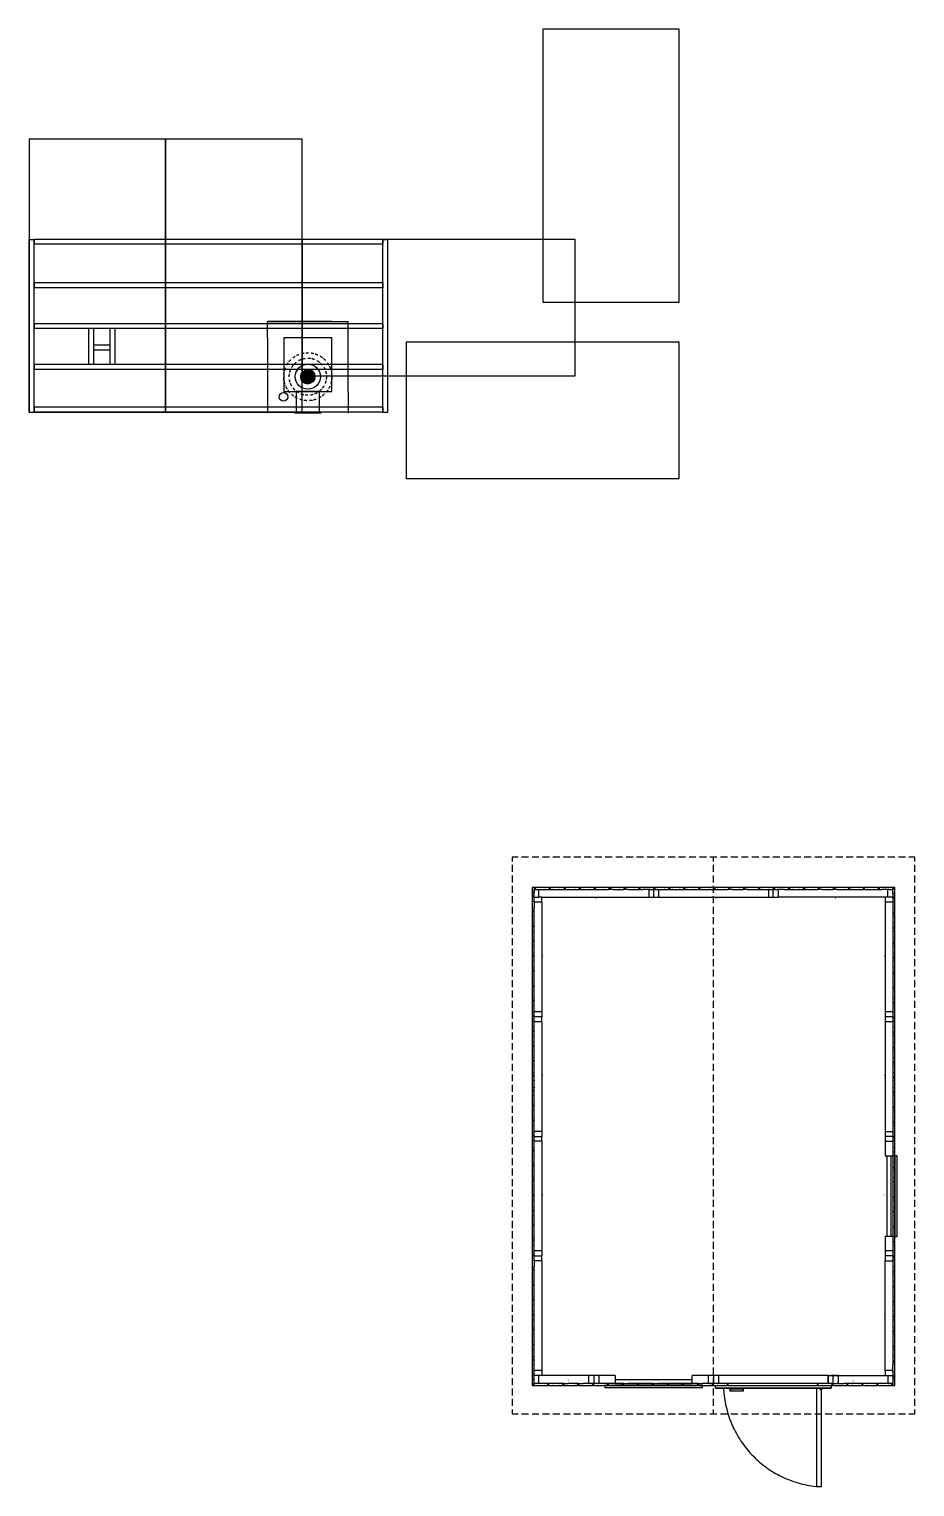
# Model space of a CAD drawing. Header units: millimetres. Extents: x -32864 to 44414, y -51818 to 3927.
# Drawn here: x 2065 to 10176, y -25544 to -12190 of the extents above; entities that cross this region are included whole.
import ezdxf

# ---------------------------------------------------------------- set-up
doc = ezdxf.new("R2010")
doc.units = ezdxf.units.MM
doc.header["$MEASUREMENT"] = 0
doc.linetypes.add('BORDERX2', pattern=[88.9, 25.4, -12.7, 25.4, -12.7, 0, -12.7])
doc.layers.get('0').update_dxf_attribs({"true_color": 0xffffff})
for name, color, linetype, lineweight, true_color in [('elements', 4, 'Continuous', 25, 0x00ffff), ('Elements2', 54, 'Continuous', 25, 0x7f7f00), ('fundament', 5, 'Continuous', 25, 0x0000ff)]:
    doc.layers.add(name, color=color, linetype=linetype, lineweight=lineweight, true_color=true_color)
doc.layers.add('heater', color=6, linetype='Continuous', true_color=0xff00ff)

# ---------------------------------------------------------------- blocks, each defined once
blk = doc.blocks.new('UpperView')
at = {"layer": 'elements'}
for points in [[(771, 4715), (761, 4732), (776, 4718)], [(1867, 4715), (1857, 4732), (1872, 4718)], [(2963, 4715), (2951, 4732), (2968, 4718)], [(287, 4197), (271, 4184), (282, 4202)], [(3408, 4202), (3416, 4184), (3403, 4199)], [(287, 3101), (271, 3088), (282, 3106)], [(3408, 3106), (3416, 3088), (3403, 3103)], [(287, 2005), (271, 1993), (282, 2010)], [(3408, 2010), (3416, 1993), (3403, 2007)], [(3408, 916), (3416, 897), (3403, 911)], [(514, 314), (518, 293), (508, 312)], [(3121, 307), (3136, 293), (3118, 302)]]:
    blk.add_hatch(color=256, dxfattribs=at).paths.add_polyline_path(points)
for points in [[(54, 5099), (0, 5099), (0, 5059)], [(150, 5099), (86, 5099)], [(245, 5099), (182, 5099)], [(341, 5099), (277, 5099)], [(437, 5099), (373, 5099)], [(533, 5099), (469, 5099)], [(629, 5099), (565, 5099)], [(725, 5099), (661, 5099)], [(821, 5099), (757, 5099)], [(917, 5099), (853, 5099)], [(1012, 5099), (949, 5099)], [(1108, 5099), (1044, 5099)], [(1204, 5099), (1140, 5099)], [(1300, 5099), (1236, 5099)], [(1396, 5099), (1332, 5099)], [(1492, 5099), (1428, 5099)], [(1588, 5099), (1524, 5099)], [(1683, 5099), (1621, 5099)], [(1779, 5099), (1717, 5099)], [(1875, 5099), (1811, 5099)], [(1845, 5059), (1845, 5099)], [(1971, 5099), (1907, 5099)], [(2067, 5099), (2003, 5099)], [(2163, 5099), (2099, 5099)], [(2260, 5099), (2196, 5099)], [(2356, 5099), (2292, 5099)], [(2450, 5099), (2388, 5099)], [(2546, 5099), (2484, 5099)], [(2644, 5099), (2578, 5099)], [(2739, 5099), (2674, 5099)], [(2835, 5099), (2771, 5099)], [(2931, 5099), (2867, 5099)], [(3027, 5099), (2963, 5099)], [(3123, 5099), (3059, 5099)], [(3219, 5099), (3155, 5099)], [(3315, 5099), (3251, 5099)], [(3411, 5099), (3346, 5099)], [(3506, 5099), (3442, 5099)], [(3602, 5099), (3538, 5099)], [(3688, 5059), (3688, 5099), (3634, 5099)], [(0, 5027), (0, 4963)], [(1845, 4963), (1845, 5027)], [(3688, 4963), (3688, 5027)], [(0, 4932), (0, 4867)], [(0, 4836), (0, 4772)], [(201, 4818), (201, 4821), (182, 4821), (182, 4735), (185, 4732)], [(204, 4821), (201, 4818)], [(201, 4818), (201, 4772)], [(201, 4814), (212, 4814)], [(212, 4808), (201, 4808)], [(337, 4818), (334, 4821), (204, 4821)], [(212, 4814), (212, 4808)], [(474, 4818), (470, 4821), (341, 4821), (337, 4818)], [(337, 4818), (337, 4814)], [(337, 4814), (349, 4814), (349, 4808), (337, 4808), (337, 4808), (347, 4808), (347, 4813), (337, 4814), (337, 4814)], [(337, 4808), (337, 4803), (373, 4803)], [(610, 4818), (607, 4821), (477, 4821), (474, 4818)], [(474, 4818), (474, 4814)], [(474, 4814), (486, 4814), (486, 4808), (474, 4808), (474, 4808), (484, 4808), (484, 4813), (474, 4814), (474, 4814)], [(474, 4808), (474, 4803), (509, 4803)], [(749, 4818), (745, 4821), (615, 4821), (610, 4818)], [(610, 4818), (610, 4814)], [(610, 4814), (622, 4814), (622, 4808), (610, 4808), (610, 4808), (622, 4808), (622, 4813), (610, 4814), (610, 4814)], [(610, 4808), (610, 4803)], [(885, 4818), (882, 4821), (752, 4821), (749, 4818)], [(749, 4818), (749, 4814)], [(749, 4814), (759, 4814), (759, 4808), (749, 4808), (749, 4808), (759, 4808), (759, 4813), (749, 4814), (749, 4814)], [(749, 4808), (749, 4803), (784, 4803)], [(1022, 4818), (1019, 4821), (889, 4821), (885, 4818)], [(885, 4814), (885, 4818)], [(885, 4814), (897, 4814), (897, 4808), (885, 4808), (885, 4808), (895, 4808), (895, 4813), (885, 4814), (885, 4814)], [(921, 4803), (885, 4803), (885, 4808)], [(1158, 4818), (1155, 4821), (1025, 4821), (1022, 4818)], [(1022, 4818), (1022, 4814)], [(1022, 4814), (1034, 4814), (1034, 4808), (1022, 4808), (1022, 4808), (1032, 4808), (1032, 4813), (1022, 4814), (1022, 4814)], [(1057, 4803), (1022, 4803), (1022, 4808)], [(1295, 4818), (1292, 4821), (1162, 4821), (1158, 4818)], [(1158, 4818), (1158, 4814)], [(1158, 4814), (1170, 4814), (1170, 4808), (1158, 4808), (1158, 4808), (1169, 4808), (1169, 4813), (1158, 4814), (1158, 4814)], [(1158, 4808), (1158, 4803), (1194, 4803)], [(1433, 4818), (1430, 4821), (1300, 4821), (1295, 4818)], [(1295, 4818), (1295, 4814)], [(1295, 4814), (1307, 4814), (1307, 4808), (1295, 4808), (1295, 4808), (1307, 4808), (1307, 4813), (1295, 4814), (1295, 4814)], [(1295, 4808), (1295, 4803)], [(1570, 4818), (1567, 4821), (1437, 4821), (1433, 4818)], [(1433, 4818), (1433, 4814)], [(1433, 4814), (1443, 4814), (1443, 4808), (1433, 4808), (1433, 4808), (1443, 4808), (1443, 4813), (1433, 4814), (1433, 4814)], [(1433, 4808), (1433, 4803)], [(1707, 4818), (1703, 4821), (1573, 4821), (1570, 4818)], [(1570, 4818), (1570, 4814)], [(1570, 4814), (1582, 4814), (1582, 4808), (1570, 4808), (1570, 4808), (1580, 4808), (1580, 4813), (1570, 4814), (1570, 4814)], [(1570, 4808), (1570, 4803)], [(1845, 4818), (1840, 4821), (1710, 4821), (1707, 4818)], [(1707, 4818), (1707, 4814)], [(1707, 4814), (1718, 4814), (1718, 4808), (1707, 4808), (1707, 4808), (1717, 4808), (1717, 4813), (1707, 4814), (1707, 4814)], [(1707, 4808), (1707, 4803), (1742, 4803)], [(1845, 4867), (1845, 4932)], [(1845, 4772), (1845, 4836)], [(1981, 4814), (1981, 4818), (1978, 4821), (1848, 4821), (1845, 4818)], [(1845, 4818), (1845, 4814)], [(1845, 4814), (1855, 4814), (1855, 4808), (1845, 4808), (1845, 4808), (1853, 4808), (1853, 4813), (1845, 4814), (1845, 4814)], [(1845, 4808), (1845, 4803)], [(2118, 4818), (2115, 4821), (1985, 4821), (1981, 4818)], [(1981, 4814), (1991, 4814), (1991, 4808), (1981, 4808), (1981, 4808), (1991, 4808), (1991, 4813), (1981, 4814), (1981, 4814)], [(2015, 4803), (1981, 4803), (1981, 4808)], [(2255, 4818), (2251, 4821), (2121, 4821), (2118, 4818)], [(2118, 4814), (2118, 4818)], [(2118, 4814), (2128, 4814), (2128, 4808), (2118, 4808), (2118, 4808), (2128, 4808), (2128, 4813), (2118, 4814), (2118, 4814)], [(2153, 4803), (2118, 4803), (2118, 4808)], [(2391, 4818), (2388, 4821), (2258, 4821), (2255, 4818)], [(2255, 4814), (2266, 4814), (2266, 4808), (2255, 4808), (2255, 4808), (2265, 4808), (2265, 4813), (2255, 4814), (2255, 4818)], [(2255, 4803), (2255, 4808)], [(2529, 4814), (2529, 4818), (2524, 4821), (2395, 4821), (2391, 4818)], [(2391, 4814), (2391, 4818)], [(2391, 4814), (2403, 4814), (2403, 4808), (2391, 4808), (2391, 4808), (2401, 4808), (2401, 4813), (2391, 4814), (2391, 4814)], [(2391, 4803), (2391, 4808)], [(2666, 4818), (2663, 4821), (2533, 4821), (2529, 4818)], [(2529, 4814), (2540, 4814), (2540, 4808), (2529, 4808), (2529, 4808), (2538, 4808), (2538, 4813), (2529, 4814), (2529, 4814)], [(2529, 4808), (2529, 4803)], [(2803, 4814), (2803, 4818), (2799, 4821), (2669, 4821), (2666, 4818)], [(2666, 4814), (2676, 4814), (2676, 4808), (2666, 4808), (2666, 4808), (2676, 4808), (2676, 4813), (2666, 4814), (2666, 4818)], [(2666, 4808), (2666, 4803), (2700, 4803)], [(2939, 4818), (2936, 4821), (2806, 4821), (2803, 4818)], [(2803, 4814), (2813, 4814), (2813, 4808), (2803, 4808), (2803, 4808), (2813, 4808), (2813, 4813), (2803, 4814), (2803, 4814)], [(2838, 4803), (2803, 4803), (2803, 4808)], [(3076, 4818), (3072, 4821), (2943, 4821), (2939, 4818)], [(2939, 4818), (2939, 4814)], [(2939, 4814), (2951, 4814), (2951, 4808), (2939, 4808), (2939, 4808), (2949, 4808), (2949, 4813), (2939, 4814), (2939, 4814)], [(2975, 4803), (2939, 4803), (2939, 4808)], [(3214, 4818), (3209, 4821), (3079, 4821), (3076, 4818)], [(3076, 4818), (3076, 4814)], [(3076, 4814), (3088, 4814), (3088, 4808), (3076, 4808), (3076, 4808), (3086, 4808), (3086, 4813), (3076, 4814), (3076, 4814)], [(3076, 4808), (3076, 4803), (3111, 4803)], [(3351, 4818), (3347, 4821), (3217, 4821), (3214, 4818)], [(3214, 4818), (3214, 4814)], [(3214, 4814), (3224, 4814), (3224, 4808), (3214, 4808), (3214, 4808), (3222, 4808), (3222, 4813), (3214, 4814), (3214, 4814)], [(3214, 4803), (3214, 4808)], [(3487, 4818), (3484, 4821), (3354, 4821), (3351, 4818)], [(3351, 4814), (3351, 4818)], [(3351, 4814), (3361, 4814), (3361, 4808), (3351, 4808), (3351, 4808), (3361, 4808), (3361, 4813), (3351, 4814), (3351, 4814)], [(3351, 4803), (3351, 4808)], [(3502, 4732), (3506, 4735), (3506, 4821), (3487, 4821), (3487, 4818)], [(3487, 4772), (3487, 4818)], [(3487, 4808), (3497, 4808), (3497, 4813), (3487, 4814)], [(3688, 4867), (3688, 4932)], [(3688, 4772), (3688, 4836)], [(0, 4740), (0, 4676)], [(185, 4732), (182, 4728), (182, 4598), (185, 4595), (182, 4592), (182, 4462), (185, 4459), (182, 4455), (182, 4325), (185, 4320), (182, 4317), (182, 4187), (185, 4184), (182, 4180), (182, 4050), (185, 4047), (182, 4044), (182, 3914), (185, 3910), (182, 3907), (182, 3777), (185, 3772), (182, 3771), (182, 3641), (185, 3636)], [(189, 4732), (185, 4732)], [(189, 4732), (189, 4743), (196, 4743), (196, 4732)], [(196, 4732), (194, 4742), (189, 4742), (189, 4732), (189, 4732)], [(196, 4732), (201, 4732)], [(201, 4767), (197, 4767), (197, 4772), (201, 4772)], [(201, 4693), (197, 4693), (197, 4696), (201, 4696)], [(201, 4803), (239, 4803)], [(201, 4732), (201, 4803)], [(201, 4732), (201, 4767)], [(201, 4696), (201, 4732)], [(201, 4732), (246, 4732)], [(201, 4696), (201, 4693)], [(201, 4693), (201, 4634)], [(271, 4686), (201, 4686)], [(236, 4803), (236, 4806), (239, 4806), (239, 4803), (246, 4803)], [(246, 4803), (337, 4803)], [(246, 4732), (246, 4803)], [(271, 4732), (246, 4732)], [(271, 4686), (271, 4732)], [(271, 4732), (1251, 4732)], [(271, 4686), (271, 3636)], [(298, 4803), (298, 4806), (302, 4806), (302, 4803)], [(373, 4803), (373, 4806), (378, 4806), (378, 4803)], [(373, 4803), (438, 4803)], [(435, 4803), (435, 4806), (438, 4806), (438, 4803), (474, 4803)], [(509, 4803), (509, 4806), (513, 4806), (513, 4803)], [(509, 4803), (513, 4803), (519, 4803), (526, 4803), (531, 4803), (538, 4803), (545, 4803), (550, 4803), (556, 4803), (562, 4803), (568, 4803), (575, 4803), (580, 4803), (587, 4803), (594, 4803), (599, 4803), (605, 4803), (610, 4803), (617, 4803), (624, 4803), (629, 4803), (636, 4803), (642, 4803), (648, 4803), (654, 4803), (659, 4803), (666, 4803), (673, 4803), (678, 4803), (685, 4803), (691, 4803), (696, 4803), (703, 4803), (708, 4803), (713, 4803)], [(572, 4803), (572, 4806), (577, 4806), (577, 4803)], [(646, 4803), (646, 4806), (651, 4806), (651, 4803)], [(708, 4803), (708, 4806), (713, 4806), (713, 4803), (749, 4803)], [(784, 4803), (784, 4806), (787, 4806), (787, 4803), (847, 4803)], [(787, 4803), (784, 4803)], [(847, 4803), (847, 4806), (850, 4806), (850, 4803), (885, 4803)], [(850, 4803), (847, 4803)], [(921, 4803), (921, 4806), (924, 4806), (924, 4803), (983, 4803)], [(924, 4803), (921, 4803)], [(983, 4803), (983, 4806), (986, 4806), (986, 4803), (1022, 4803)], [(986, 4803), (983, 4803)], [(1057, 4803), (1057, 4806), (1062, 4806), (1062, 4803), (1120, 4803)], [(1062, 4803), (1057, 4803)], [(1120, 4803), (1120, 4806), (1125, 4806), (1125, 4803)], [(1120, 4803), (1158, 4803)], [(1194, 4803), (1194, 4806), (1199, 4806), (1199, 4803)], [(1199, 4803), (1194, 4803)], [(1256, 4803), (1199, 4803)], [(1251, 4803), (1251, 4732), (1295, 4732)], [(1256, 4803), (1256, 4806), (1261, 4806), (1261, 4803)], [(1256, 4803), (1295, 4803)], [(1295, 4803), (1295, 4732), (1341, 4732)], [(1295, 4803), (1336, 4803)], [(1330, 4803), (1330, 4806), (1336, 4806), (1336, 4803), (1341, 4803)], [(1341, 4803), (1393, 4803), (1401, 4803), (1411, 4803), (1420, 4803), (1428, 4803), (1437, 4803), (1445, 4803), (1454, 4803), (1462, 4803), (1470, 4803), (1479, 4803), (1487, 4803), (1496, 4803), (1506, 4803), (1514, 4803), (1523, 4803), (1531, 4803), (1535, 4803)], [(1341, 4803), (1341, 4732), (2347, 4732)], [(1393, 4803), (1393, 4806), (1398, 4806), (1398, 4803)], [(1469, 4803), (1469, 4806), (1472, 4806), (1472, 4803)], [(1531, 4803), (1531, 4806), (1535, 4806), (1535, 4803), (1570, 4803)], [(1570, 4803), (1609, 4803)], [(1605, 4803), (1605, 4806), (1609, 4806), (1609, 4803), (1668, 4803)], [(1668, 4803), (1668, 4806), (1671, 4806), (1671, 4803), (1707, 4803)], [(1671, 4803), (1668, 4803)], [(1742, 4803), (1742, 4806), (1747, 4806), (1747, 4803), (1804, 4803)], [(1747, 4803), (1742, 4803)], [(1804, 4803), (1804, 4806), (1809, 4806), (1809, 4803), (1845, 4803)], [(1809, 4803), (1804, 4803)], [(1845, 4803), (1946, 4803)], [(1845, 4676), (1845, 4740)], [(1879, 4803), (1879, 4806), (1884, 4806), (1884, 4803)], [(1941, 4803), (1941, 4806), (1946, 4806), (1946, 4803), (1981, 4803)], [(2015, 4803), (2015, 4806), (2020, 4806), (2020, 4803)], [(2015, 4803), (2083, 4803)], [(2077, 4803), (2077, 4806), (2083, 4806), (2083, 4803), (2118, 4803)], [(2153, 4803), (2153, 4806), (2157, 4806), (2157, 4803)], [(2153, 4803), (2293, 4803)], [(2216, 4803), (2216, 4806), (2219, 4806), (2219, 4803)], [(2290, 4803), (2290, 4806), (2293, 4806), (2293, 4803), (2347, 4803)], [(2347, 4803), (2347, 4732), (2391, 4732)], [(2347, 4803), (2391, 4803)], [(2352, 4803), (2352, 4806), (2356, 4806), (2356, 4803)], [(2391, 4732), (2391, 4803), (2437, 4803)], [(2391, 4732), (2437, 4732)], [(2427, 4803), (2427, 4806), (2432, 4806), (2432, 4803)], [(2489, 4803), (2437, 4803)], [(2437, 4803), (2437, 4732)], [(3442, 4732), (2437, 4732)], [(2489, 4806), (2494, 4806), (2494, 4803), (2489, 4803), (2489, 4806)], [(2494, 4803), (2666, 4803)], [(2563, 4803), (2563, 4806), (2568, 4806), (2568, 4803)], [(2626, 4803), (2626, 4806), (2631, 4806), (2631, 4803)], [(2700, 4803), (2700, 4806), (2705, 4806), (2705, 4803), (2762, 4803)], [(2705, 4803), (2700, 4803)], [(2762, 4803), (2762, 4806), (2767, 4806), (2767, 4803), (2803, 4803)], [(2767, 4803), (2762, 4803)], [(2838, 4803), (2838, 4806), (2841, 4806), (2841, 4803), (2900, 4803)], [(2841, 4803), (2838, 4803)], [(2900, 4803), (2900, 4806), (2904, 4806), (2904, 4803)], [(2900, 4803), (2939, 4803)], [(2975, 4803), (2975, 4806), (2978, 4806), (2978, 4803), (3037, 4803)], [(2978, 4803), (2975, 4803)], [(3037, 4803), (3037, 4806), (3040, 4806), (3040, 4803)], [(3037, 4803), (3076, 4803)], [(3111, 4803), (3111, 4806), (3116, 4806), (3116, 4803), (3174, 4803)], [(3116, 4803), (3111, 4803)], [(3174, 4803), (3174, 4806), (3179, 4806), (3179, 4803)], [(3174, 4803), (3179, 4803), (3184, 4803), (3189, 4803), (3194, 4803), (3199, 4803), (3206, 4803), (3211, 4803), (3216, 4803), (3221, 4803), (3226, 4803), (3233, 4803), (3238, 4803), (3243, 4803), (3248, 4803), (3253, 4803), (3260, 4803), (3265, 4803), (3270, 4803), (3275, 4803), (3280, 4803), (3287, 4803), (3292, 4803), (3297, 4803), (3302, 4803), (3307, 4803), (3314, 4803), (3319, 4803), (3324, 4803), (3329, 4803), (3334, 4803), (3341, 4803), (3346, 4803), (3351, 4803), (3386, 4803)], [(3248, 4803), (3248, 4806), (3253, 4806), (3253, 4803)], [(3312, 4803), (3312, 4806), (3315, 4806), (3315, 4803)], [(3386, 4806), (3389, 4806), (3389, 4803), (3386, 4803), (3386, 4806)], [(3448, 4803), (3389, 4803)], [(3416, 4732), (3416, 4686)], [(3487, 4686), (3416, 4686), (3416, 3681)], [(3442, 4732), (3442, 4803)], [(3487, 4732), (3442, 4732)], [(3448, 4803), (3448, 4806), (3452, 4806), (3452, 4803), (3487, 4803)], [(3452, 4803), (3448, 4803)], [(3487, 4772), (3491, 4772), (3491, 4767), (3487, 4767)], [(3487, 4767), (3487, 4772)], [(3487, 4767), (3487, 4732)], [(3492, 4732), (3487, 4732)], [(3487, 4732), (3487, 4693)], [(3487, 4696), (3491, 4696), (3491, 4693), (3487, 4693)], [(3487, 4693), (3487, 4686), (3487, 4673), (3487, 4659), (3487, 4646), (3487, 4632), (3487, 4619), (3487, 4605), (3487, 4590), (3487, 4577), (3487, 4563), (3487, 4550), (3487, 4536), (3487, 4523), (3487, 4509), (3487, 4496), (3487, 4482), (3487, 4469), (3487, 4453), (3487, 4440), (3487, 4426), (3487, 4413), (3487, 4399), (3487, 4386), (3487, 4373), (3487, 4359), (3487, 4346), (3487, 4332), (3487, 4317), (3487, 4303), (3487, 4290), (3487, 4276), (3487, 4263), (3487, 4249), (3487, 4236), (3487, 4222), (3487, 4209), (3487, 4195), (3487, 4180), (3487, 4167), (3487, 4153), (3487, 4140), (3487, 4126), (3487, 4113), (3487, 4099), (3487, 4086), (3487, 4072), (3487, 4059), (3487, 4044), (3487, 4030), (3487, 4017), (3487, 4003), (3487, 3990), (3487, 3976), (3487, 3963), (3487, 3949), (3487, 3936), (3487, 3922), (3487, 3907), (3487, 3894), (3487, 3880), (3487, 3867), (3487, 3853), (3487, 3840), (3487, 3826), (3487, 3813), (3487, 3808)], [(3492, 4732), (3492, 4732), (3494, 4722), (3497, 4722), (3499, 4732)], [(3499, 4732), (3499, 4722), (3494, 4722), (3492, 4732)], [(3502, 4732), (3499, 4732)], [(3502, 3636), (3506, 3641), (3506, 3771), (3502, 3772), (3506, 3777), (3506, 3907), (3502, 3910), (3506, 3914), (3506, 4044), (3502, 4047), (3506, 4050), (3506, 4180), (3502, 4184), (3506, 4187), (3506, 4317), (3502, 4320), (3506, 4325), (3506, 4455), (3502, 4459), (3506, 4462), (3506, 4592), (3502, 4595), (3506, 4598), (3506, 4728), (3502, 4732)], [(3688, 4676), (3688, 4740)], [(0, 4644), (0, 4580)], [(0, 4548), (0, 4484)], [(189, 4595), (185, 4595)], [(196, 4595), (194, 4605), (189, 4605), (189, 4595), (189, 4595)], [(189, 4595), (189, 4605), (196, 4605), (196, 4595)], [(196, 4595), (201, 4595)], [(201, 4631), (197, 4631), (197, 4634), (201, 4634)], [(201, 4556), (197, 4556), (197, 4560), (201, 4560)], [(201, 4556), (201, 4634)], [(201, 4497), (201, 4556)], [(1845, 4580), (1845, 4644)], [(1845, 4484), (1845, 4548)], [(3487, 4634), (3491, 4634), (3491, 4631), (3487, 4631)], [(3492, 4595), (3487, 4595)], [(3487, 4560), (3491, 4560), (3491, 4556), (3487, 4556)], [(3492, 4595), (3492, 4595), (3494, 4585), (3497, 4585), (3499, 4595)], [(3499, 4595), (3499, 4583), (3494, 4583), (3492, 4595)], [(3499, 4595), (3502, 4595)], [(3688, 4580), (3688, 4644)], [(3688, 4484), (3688, 4548)], [(0, 4452), (0, 4388)], [(189, 4459), (185, 4459)], [(196, 4459), (194, 4469), (189, 4469), (189, 4459), (189, 4459)], [(189, 4459), (189, 4469), (196, 4469), (196, 4459)], [(196, 4459), (201, 4459)], [(201, 4494), (197, 4494), (197, 4497), (201, 4497)], [(201, 4418), (197, 4418), (197, 4423), (201, 4423)], [(201, 4418), (201, 4497)], [(201, 4361), (201, 4418)], [(1845, 4388), (1845, 4452)], [(3487, 4497), (3491, 4497), (3491, 4494), (3487, 4494)], [(3492, 4459), (3487, 4459)], [(3487, 4423), (3491, 4423), (3491, 4418), (3487, 4418)], [(3492, 4459), (3492, 4459), (3494, 4448), (3497, 4448), (3499, 4459)], [(3499, 4459), (3499, 4447), (3494, 4447), (3492, 4459)], [(3499, 4459), (3502, 4459)], [(3688, 4388), (3688, 4452)], [(0, 4356), (0, 4292)], [(189, 4320), (185, 4320)], [(196, 4320), (194, 4332), (189, 4332), (189, 4320), (189, 4320)], [(189, 4320), (189, 4332), (196, 4332), (196, 4320)], [(196, 4320), (201, 4320)], [(201, 4356), (197, 4356), (197, 4361), (201, 4361)], [(201, 4281), (197, 4281), (197, 4287), (201, 4287)], [(201, 4281), (201, 4361)], [(201, 4222), (201, 4281)], [(1845, 4292), (1845, 4356)], [(3487, 4361), (3491, 4361), (3491, 4356), (3487, 4356)], [(3492, 4320), (3487, 4320)], [(3487, 4287), (3491, 4287), (3491, 4281), (3487, 4281)], [(3492, 4320), (3492, 4320), (3494, 4310), (3497, 4310), (3499, 4320)], [(3499, 4320), (3499, 4310), (3494, 4310), (3492, 4320)], [(3499, 4320), (3502, 4320)], [(3688, 4292), (3688, 4356)], [(0, 4260), (0, 4195)], [(0, 4165), (0, 4099)], [(189, 4184), (185, 4184)], [(189, 4184), (189, 4195), (196, 4195), (196, 4184)], [(196, 4184), (194, 4194), (189, 4194), (189, 4184), (189, 4184)], [(196, 4184), (201, 4184)], [(201, 4219), (197, 4219), (197, 4222), (201, 4222)], [(201, 4145), (197, 4145), (197, 4148), (201, 4148)], [(201, 4145), (201, 4222)], [(201, 4086), (201, 4145)], [(1845, 4195), (1845, 4260)], [(1845, 4099), (1845, 4165)], [(3487, 4222), (3491, 4222), (3491, 4219), (3487, 4219)], [(3492, 4184), (3487, 4184)], [(3487, 4148), (3491, 4148), (3491, 4145), (3487, 4145)], [(3492, 4184), (3492, 4184), (3494, 4174), (3497, 4174), (3499, 4184)], [(3499, 4184), (3499, 4174), (3494, 4174), (3492, 4184)], [(3499, 4184), (3502, 4184)], [(3688, 4195), (3688, 4260)], [(3688, 4099), (3688, 4165)], [(0, 4069), (0, 4005)], [(189, 4047), (185, 4047)], [(189, 4047), (189, 4059), (196, 4059), (196, 4047)], [(196, 4047), (194, 4057), (189, 4057), (189, 4047), (189, 4047)], [(196, 4047), (201, 4047)], [(201, 4082), (197, 4082), (197, 4086), (201, 4086)], [(201, 4008), (197, 4008), (197, 4012), (201, 4012)], [(201, 3681), (201, 3733), (201, 3740), (201, 3745), (201, 3750), (201, 3755), (201, 3760), (201, 3767), (201, 3772), (201, 3777), (201, 3782), (201, 3789), (201, 3794), (201, 3799), (201, 3804), (201, 3811), (201, 3816), (201, 3821), (201, 3826), (201, 3831), (201, 3838), (201, 3843), (201, 3848), (201, 3853), (201, 3860), (201, 3865), (201, 3870), (201, 3875), (201, 3882), (201, 3887), (201, 3892), (201, 3897), (201, 3902), (201, 3909), (201, 3914), (201, 3919), (201, 3924), (201, 3931), (201, 3936), (201, 3941), (201, 3946), (201, 3951), (201, 3958), (201, 3963), (201, 3968), (201, 3973), (201, 3980), (201, 3985), (201, 3990), (201, 3995), (201, 4002), (201, 4007), (201, 4012), (201, 4017), (201, 4022), (201, 4029), (201, 4034), (201, 4039), (201, 4044), (201, 4050), (201, 4055), (201, 4061), (201, 4066), (201, 4072), (201, 4077), (201, 4082), (201, 4086)], [(1845, 4005), (1845, 4069)], [(3487, 4086), (3491, 4086), (3491, 4082), (3487, 4082)], [(3492, 4047), (3487, 4047)], [(3487, 4012), (3491, 4012), (3491, 4008), (3487, 4008)], [(3492, 4047), (3492, 4047), (3494, 4037), (3497, 4037), (3499, 4047)], [(3499, 4047), (3499, 4035), (3494, 4035), (3492, 4047)], [(3499, 4047), (3502, 4047)], [(3688, 4005), (3688, 4069)], [(0, 3971), (0, 3909)], [(0, 3877), (0, 3813)], [(185, 3910), (189, 3910)], [(196, 3910), (194, 3921), (189, 3921), (189, 3910), (189, 3910)], [(189, 3910), (189, 3921), (196, 3921), (196, 3910)], [(201, 3910), (196, 3910)], [(201, 3946), (197, 3946), (197, 3949), (201, 3949)], [(201, 3870), (197, 3870), (197, 3875), (201, 3875)], [(1845, 3909), (1845, 3971)], [(1845, 3813), (1845, 3877)], [(3487, 3949), (3491, 3949), (3491, 3946), (3487, 3946)], [(3492, 3910), (3487, 3910)], [(3487, 3875), (3491, 3875), (3491, 3870), (3487, 3870)], [(3492, 3910), (3492, 3910), (3494, 3900), (3497, 3900), (3499, 3910)], [(3499, 3910), (3499, 3899), (3494, 3899), (3492, 3910)], [(3502, 3910), (3499, 3910)], [(3688, 3909), (3688, 3971)], [(3688, 3813), (3688, 3877)], [(0, 3781), (0, 3717)], [(185, 3772), (189, 3772)], [(196, 3772), (194, 3784), (189, 3784), (189, 3772), (189, 3772)], [(189, 3772), (189, 3784), (196, 3784), (196, 3772)], [(196, 3772), (201, 3772)], [(201, 3808), (197, 3808), (197, 3813), (201, 3813)], [(1845, 3717), (1845, 3781)], [(3487, 3813), (3491, 3813), (3491, 3808), (3487, 3808)], [(3487, 3808), (3487, 3772)], [(3492, 3772), (3487, 3772)], [(3487, 3772), (3487, 3738)], [(3492, 3772), (3492, 3772), (3494, 3764), (3497, 3764), (3499, 3772)], [(3499, 3772), (3499, 3762), (3494, 3762), (3492, 3772)], [(3499, 3772), (3502, 3772)], [(3688, 3717), (3688, 3781)], [(0, 3685), (0, 3620)], [(185, 3636), (182, 3632), (182, 3502), (185, 3499), (182, 3496), (182, 3366), (185, 3362), (182, 3359), (182, 3229), (185, 3226), (182, 3222), (182, 3093), (185, 3088), (182, 3084), (182, 2954), (185, 2951), (182, 2948), (182, 2818), (185, 2814), (182, 2811), (182, 2681), (185, 2678), (182, 2674), (182, 2543), (185, 2541), (182, 2538), (182, 2408), (185, 2403), (182, 2400), (182, 2270), (185, 2266), (182, 2263), (182, 2133), (185, 2130), (182, 2126), (182, 1997), (185, 1993), (182, 1988), (182, 1858), (185, 1855), (182, 1853), (182, 1722), (185, 1718), (182, 1715), (182, 1585), (185, 1582), (182, 1578), (182, 1449), (185, 1445)], [(189, 3636), (185, 3636)], [(189, 3636), (189, 3647), (196, 3647), (196, 3636)], [(196, 3636), (194, 3646), (189, 3646), (189, 3636), (189, 3636)], [(201, 3636), (196, 3636)], [(201, 3733), (197, 3733), (197, 3738), (201, 3738)], [(201, 3671), (197, 3671), (197, 3674), (201, 3674)], [(271, 3681), (201, 3681)], [(201, 3671), (201, 3681)], [(201, 3636), (201, 3671)], [(271, 3636), (201, 3636)], [(201, 3590), (201, 3636)], [(271, 3590), (271, 3636)], [(1845, 3620), (1845, 3685)], [(3487, 3681), (3416, 3681), (3416, 3636)], [(3487, 3636), (3416, 3636), (3416, 3590)], [(3487, 3738), (3491, 3738), (3491, 3733), (3487, 3733)], [(3487, 3738), (3487, 3681)], [(3487, 3681), (3487, 3674)], [(3487, 3674), (3491, 3674), (3491, 3671), (3487, 3671)], [(3487, 3674), (3487, 3636)], [(3492, 3636), (3487, 3636)], [(3487, 3636), (3487, 3602)], [(3492, 3636), (3492, 3636), (3494, 3625), (3497, 3625), (3499, 3636)], [(3499, 3636), (3499, 3625), (3494, 3625), (3492, 3636)], [(3499, 3636), (3502, 3636)], [(3502, 2541), (3506, 2543), (3506, 2674), (3502, 2678), (3506, 2681), (3506, 2811), (3502, 2814), (3506, 2818), (3506, 2948), (3502, 2951), (3506, 2954), (3506, 3084), (3502, 3088), (3506, 3093), (3506, 3222), (3502, 3226), (3506, 3229), (3506, 3359), (3502, 3362), (3506, 3366), (3506, 3496), (3502, 3499), (3506, 3502), (3506, 3632), (3502, 3636)], [(3688, 3620), (3688, 3685)], [(0, 3588), (0, 3524)], [(0, 3492), (0, 3428)], [(185, 3499), (189, 3499)], [(189, 3499), (189, 3511), (196, 3511), (196, 3499)], [(196, 3499), (194, 3509), (189, 3509), (189, 3499), (189, 3499)], [(196, 3499), (201, 3499)], [(201, 3597), (197, 3597), (197, 3602), (201, 3602)], [(201, 3534), (197, 3534), (197, 3538), (201, 3538)], [(271, 3590), (201, 3590)], [(201, 3088), (201, 3123), (201, 3130), (201, 3136), (201, 3143), (201, 3150), (201, 3155), (201, 3162), (201, 3169), (201, 3175), (201, 3182), (201, 3189), (201, 3195), (201, 3201), (201, 3207), (201, 3214), (201, 3221), (201, 3228), (201, 3234), (201, 3239), (201, 3246), (201, 3253), (201, 3260), (201, 3266), (201, 3273), (201, 3280), (201, 3285), (201, 3292), (201, 3298), (201, 3305), (201, 3312), (201, 3319), (201, 3325), (201, 3330), (201, 3337), (201, 3344), (201, 3351), (201, 3357), (201, 3364), (201, 3369), (201, 3376), (201, 3383), (201, 3389), (201, 3396), (201, 3403), (201, 3410), (201, 3415), (201, 3421), (201, 3428), (201, 3435), (201, 3442), (201, 3448), (201, 3453), (201, 3460), (201, 3467), (201, 3474), (201, 3480), (201, 3487), (201, 3494), (201, 3499), (201, 3506), (201, 3513), (201, 3519), (201, 3526), (201, 3533), (201, 3538), (201, 3590)], [(271, 3590), (271, 2541)], [(1845, 3524), (1845, 3588)], [(1845, 3428), (1845, 3492)], [(3487, 3590), (3416, 3590), (3416, 2585)], [(3487, 3602), (3491, 3602), (3491, 3597), (3487, 3597)], [(3487, 3602), (3487, 3590)], [(3487, 3590), (3487, 3460)], [(3487, 3538), (3491, 3538), (3491, 3534), (3487, 3534)], [(3492, 3499), (3487, 3499)], [(3492, 3499), (3492, 3499), (3494, 3489), (3497, 3489), (3499, 3499)], [(3499, 3499), (3499, 3489), (3494, 3489), (3492, 3499)], [(3502, 3499), (3499, 3499)], [(3688, 3524), (3688, 3588)], [(3688, 3428), (3688, 3492)], [(0, 3396), (0, 3332)], [(185, 3362), (189, 3362)], [(189, 3362), (189, 3374), (196, 3374), (196, 3362)], [(196, 3362), (194, 3373), (189, 3373), (189, 3362), (189, 3362)], [(196, 3362), (201, 3362)], [(201, 3460), (197, 3460), (197, 3464), (201, 3464)], [(201, 3398), (197, 3398), (197, 3401), (201, 3401)], [(1845, 3332), (1845, 3396)], [(3487, 3464), (3491, 3464), (3491, 3460), (3487, 3460)], [(3487, 3460), (3487, 3401)], [(3487, 3401), (3491, 3401), (3491, 3398), (3487, 3398)], [(3487, 3401), (3487, 3398), (3487, 3386), (3487, 3374), (3487, 3362), (3487, 3351), (3487, 3339), (3487, 3327), (3487, 3315), (3487, 3303), (3487, 3292), (3487, 3280), (3487, 3268), (3487, 3256), (3487, 3243), (3487, 3231), (3487, 3219), (3487, 3207), (3487, 3195), (3487, 3184), (3487, 3172), (3487, 3160), (3487, 3148), (3487, 3136), (3487, 3125), (3487, 3113), (3487, 3101), (3487, 3089), (3487, 3077), (3487, 3066), (3487, 3054), (3487, 3042), (3487, 3030), (3487, 3018), (3487, 3007), (3487, 2995), (3487, 2983), (3487, 2971), (3487, 2959), (3487, 2948), (3487, 2936), (3487, 2924), (3487, 2911), (3487, 2899), (3487, 2887), (3487, 2875), (3487, 2863), (3487, 2851), (3487, 2840), (3487, 2828), (3487, 2816), (3487, 2804), (3487, 2792), (3487, 2781), (3487, 2769), (3487, 2757), (3487, 2745), (3487, 2733), (3487, 2722), (3487, 2710), (3487, 2698), (3487, 2686), (3487, 2674), (3487, 2663), (3487, 2651), (3487, 2639), (3487, 2585)], [(3492, 3362), (3487, 3362)], [(3492, 3362), (3492, 3362), (3494, 3352), (3497, 3352), (3499, 3362)], [(3499, 3362), (3499, 3351), (3494, 3351), (3492, 3362)], [(3502, 3362), (3499, 3362)], [(3688, 3332), (3688, 3396)], [(0, 3300), (0, 3238)], [(189, 3226), (185, 3226)], [(189, 3226), (189, 3236), (196, 3236), (196, 3226)], [(196, 3226), (194, 3234), (189, 3234), (189, 3226), (189, 3226)], [(196, 3226), (201, 3226)], [(201, 3324), (197, 3324), (197, 3327), (201, 3327)], [(201, 3261), (197, 3261), (197, 3265), (201, 3265)], [(1845, 3238), (1845, 3300)], [(3487, 3327), (3491, 3327), (3491, 3324), (3487, 3324)], [(3487, 3265), (3491, 3265), (3491, 3261), (3487, 3261)], [(3492, 3226), (3487, 3226)], [(3492, 3226), (3492, 3226), (3494, 3216), (3497, 3216), (3499, 3226)], [(3499, 3226), (3499, 3214), (3494, 3214), (3492, 3226)], [(3502, 3226), (3499, 3226)], [(3688, 3238), (3688, 3300)], [(0, 3204), (0, 3142)], [(0, 3109), (0, 3045)], [(189, 3088), (185, 3088)], [(189, 3088), (189, 3099), (196, 3099), (196, 3088)], [(196, 3088), (194, 3098), (189, 3098), (189, 3088), (189, 3088)], [(201, 3088), (196, 3088)], [(201, 3185), (197, 3185), (197, 3190), (201, 3190)], [(201, 3123), (197, 3123), (197, 3128), (201, 3128)], [(201, 3052), (201, 3088)], [(1845, 3142), (1845, 3204)], [(1845, 3045), (1845, 3109)], [(3487, 3190), (3491, 3190), (3491, 3185), (3487, 3185)], [(3487, 3128), (3491, 3128), (3491, 3123), (3487, 3123)], [(3492, 3088), (3487, 3088)], [(3492, 3088), (3492, 3088), (3494, 3079), (3497, 3079), (3499, 3088)], [(3499, 3088), (3499, 3077), (3494, 3077), (3492, 3088)], [(3499, 3088), (3502, 3088)], [(3688, 3142), (3688, 3204)], [(3688, 3045), (3688, 3109)], [(0, 3013), (0, 2949)], [(185, 2951), (189, 2951)], [(189, 2951), (189, 2963), (196, 2963), (196, 2951)], [(196, 2951), (194, 2961), (189, 2961), (189, 2951), (189, 2951)], [(196, 2951), (201, 2951)], [(201, 3049), (197, 3049), (197, 3052), (201, 3052)], [(201, 2986), (197, 2986), (197, 2990), (201, 2990)], [(201, 3052), (201, 3049)], [(201, 2990), (201, 3049)], [(201, 2990), (201, 2986)], [(201, 2951), (201, 2986)], [(201, 2585), (201, 2639), (201, 2647), (201, 2656), (201, 2664), (201, 2673), (201, 2681), (201, 2690), (201, 2700), (201, 2708), (201, 2717), (201, 2725), (201, 2733), (201, 2742), (201, 2750), (201, 2760), (201, 2769), (201, 2777), (201, 2786), (201, 2794), (201, 2803), (201, 2811), (201, 2821), (201, 2830), (201, 2838), (201, 2846), (201, 2855), (201, 2863), (201, 2872), (201, 2882), (201, 2890), (201, 2899), (201, 2907), (201, 2916), (201, 2951)], [(1845, 2949), (1845, 3013)], [(3487, 3052), (3491, 3052), (3491, 3049), (3487, 3049)], [(3487, 2990), (3491, 2990), (3491, 2986), (3487, 2986)], [(3487, 2951), (3492, 2951)], [(3492, 2951), (3492, 2951), (3494, 2941), (3497, 2941), (3499, 2951)], [(3499, 2951), (3499, 2941), (3494, 2941), (3492, 2951)], [(3499, 2951), (3502, 2951)], [(3688, 2949), (3688, 3013)], [(0, 2917), (0, 2853)], [(0, 2821), (0, 2757)], [(185, 2814), (189, 2814)], [(189, 2814), (189, 2826), (196, 2826), (196, 2814)], [(196, 2814), (194, 2825), (189, 2825), (189, 2814), (189, 2814)], [(201, 2814), (196, 2814)], [(201, 2912), (197, 2912), (197, 2916), (201, 2916)], [(201, 2850), (197, 2850), (197, 2853), (201, 2853)], [(1845, 2853), (1845, 2917)], [(1845, 2757), (1845, 2821)], [(3487, 2916), (3491, 2916), (3491, 2912), (3487, 2912)], [(3487, 2853), (3491, 2853), (3491, 2850), (3487, 2850)], [(3492, 2814), (3487, 2814)], [(3492, 2814), (3492, 2814), (3494, 2804), (3497, 2804), (3499, 2814)], [(3499, 2814), (3499, 2804), (3494, 2804), (3492, 2814)], [(3499, 2814), (3502, 2814)], [(3688, 2853), (3688, 2917)], [(3688, 2757), (3688, 2821)], [(0, 2725), (0, 2661)], [(185, 2678), (189, 2678)], [(189, 2678), (189, 2690), (196, 2690), (196, 2678)], [(196, 2678), (194, 2688), (189, 2688), (189, 2678), (189, 2678)], [(201, 2678), (196, 2678)], [(201, 2776), (197, 2776), (197, 2779), (201, 2779)], [(201, 2713), (197, 2713), (197, 2717), (201, 2717)], [(1845, 2661), (1845, 2725)], [(3487, 2779), (3491, 2779), (3491, 2776), (3487, 2776)], [(3487, 2717), (3491, 2717), (3491, 2713), (3487, 2713)], [(3492, 2678), (3487, 2678)], [(3492, 2678), (3492, 2678), (3494, 2668), (3497, 2668), (3499, 2678)], [(3499, 2678), (3499, 2666), (3494, 2666), (3492, 2678)], [(3499, 2678), (3502, 2678)], [(3688, 2661), (3688, 2725)], [(0, 2629), (0, 2565)], [(189, 2541), (185, 2541)], [(189, 2541), (189, 2551), (196, 2551), (196, 2541)], [(196, 2541), (194, 2550), (189, 2550), (189, 2541), (189, 2541)], [(196, 2541), (201, 2541)], [(201, 2639), (197, 2639), (197, 2642), (201, 2642)], [(201, 2577), (197, 2577), (197, 2580), (201, 2580)], [(271, 2585), (201, 2585)], [(201, 2541), (201, 2585)], [(201, 2541), (271, 2541)], [(201, 2496), (201, 2541)], [(271, 2496), (271, 2541)], [(1845, 2565), (1845, 2629)], [(3416, 2585), (3487, 2585)], [(3416, 2585), (3416, 2541)], [(3487, 2541), (3416, 2541), (3416, 2496)], [(3487, 2642), (3491, 2642), (3491, 2639), (3487, 2639)], [(3487, 2585), (3487, 2541)], [(3487, 2580), (3491, 2580), (3491, 2577), (3487, 2577)], [(3487, 2541), (3492, 2541)], [(3487, 2541), (3487, 2506)], [(3492, 2541), (3492, 2541), (3494, 2531), (3497, 2531), (3499, 2541)], [(3499, 2541), (3499, 2529), (3494, 2529), (3492, 2541)], [(3499, 2541), (3502, 2541)], [(3502, 2266), (3506, 2270), (3506, 2400), (3502, 2403), (3506, 2408), (3506, 2538), (3502, 2541)], [(3688, 2565), (3688, 2629)], [(0, 2533), (0, 2470)], [(0, 2438), (0, 2374)], [(189, 2403), (189, 2415), (196, 2415), (196, 2403)], [(196, 2403), (194, 2413), (189, 2413), (189, 2403), (189, 2403)], [(201, 2501), (197, 2501), (197, 2506), (201, 2506)], [(201, 2438), (197, 2438), (197, 2443), (201, 2443)], [(271, 2496), (201, 2496)], [(201, 2302), (201, 2305), (201, 2314), (201, 2324), (201, 2332), (201, 2341), (201, 2349), (201, 2357), (201, 2366), (201, 2374), (201, 2383), (201, 2391), (201, 2400), (201, 2408), (201, 2416), (201, 2427), (201, 2435), (201, 2443), (201, 2496)], [(271, 2496), (271, 1445)], [(1845, 2470), (1845, 2533)], [(1845, 2374), (1845, 2438)], [(3416, 2496), (3416, 2362)], [(3416, 2496), (3487, 2496)], [(3487, 2506), (3491, 2506), (3491, 2501), (3487, 2501)], [(3487, 2506), (3487, 2496)], [(3487, 2496), (3487, 2438)], [(3487, 2443), (3491, 2443), (3491, 2438), (3487, 2438)], [(3487, 2438), (3487, 2403)], [(3688, 2470), (3688, 2533)], [(3688, 2374), (3688, 2438)], [(0, 2342), (0, 2278)], [(189, 2403), (185, 2403)], [(189, 2266), (189, 2278), (196, 2278), (196, 2266)], [(196, 2266), (194, 2276), (189, 2276), (189, 2266), (189, 2266)], [(196, 2403), (201, 2403)], [(201, 2364), (197, 2364), (197, 2368), (201, 2368)], [(201, 2302), (197, 2302), (197, 2305), (201, 2305)], [(201, 2266), (201, 2302)], [(1845, 2278), (1845, 2342)], [(3416, 2362), (3506, 2362), (3506, 1622), (3416, 1622)], [(3435, 2362), (3469, 2362), (3469, 1622), (3435, 1622), (3435, 2362)], [(3492, 2403), (3487, 2403)], [(3487, 2403), (3487, 2368), (3487, 2362), (3487, 2356), (3487, 2349), (3487, 2342), (3487, 2335), (3487, 2330), (3487, 2324), (3487, 2317), (3487, 2310), (3487, 2303), (3487, 2298), (3487, 2292), (3487, 2285), (3487, 2278), (3487, 2271), (3487, 2266), (3487, 2260), (3487, 2253), (3487, 2246), (3487, 2239), (3487, 2234), (3487, 2228), (3487, 2221), (3487, 2214), (3487, 2207), (3487, 2201), (3487, 2196), (3487, 2189), (3487, 2182), (3487, 2175), (3487, 2169), (3487, 2163), (3487, 2157), (3487, 2150), (3487, 2143), (3487, 2137), (3487, 2131), (3487, 2125), (3487, 2118), (3487, 2111), (3487, 2104), (3487, 2099), (3487, 2093), (3487, 2086), (3487, 2079), (3487, 2072), (3487, 2067), (3487, 2061), (3487, 2054), (3487, 2047), (3487, 2040), (3487, 2034), (3487, 2029), (3487, 2022), (3487, 2015), (3487, 2008), (3487, 2002), (3487, 1997), (3487, 1990), (3487, 1983), (3487, 1976), (3487, 1970), (3487, 1965), (3487, 1958), (3487, 1953)], [(3487, 2368), (3491, 2368), (3491, 2364), (3487, 2364)], [(3487, 2305), (3491, 2305), (3491, 2302), (3487, 2302)], [(3492, 2403), (3492, 2403), (3494, 2393), (3497, 2393), (3499, 2403)], [(3499, 2403), (3499, 2393), (3494, 2393), (3492, 2403)], [(3499, 2403), (3502, 2403)], [(3506, 1622), (3526, 1622), (3526, 2362), (3506, 2362)], [(3688, 2278), (3688, 2342)], [(0, 2246), (0, 2182)], [(0, 2150), (0, 2086)], [(185, 2266), (189, 2266)], [(196, 2130), (194, 2140), (189, 2140), (189, 2130), (189, 2130)], [(189, 2130), (189, 2140), (196, 2140), (196, 2130)], [(196, 2266), (201, 2266)], [(201, 2228), (197, 2228), (197, 2231), (201, 2231)], [(201, 2165), (197, 2165), (197, 2169), (201, 2169)], [(201, 2091), (201, 2094), (201, 2103), (201, 2111), (201, 2120), (201, 2128), (201, 2137), (201, 2145), (201, 2155), (201, 2163), (201, 2172), (201, 2180), (201, 2189), (201, 2197), (201, 2206), (201, 2214), (201, 2223), (201, 2231), (201, 2266)], [(1845, 2182), (1845, 2246)], [(1845, 2086), (1845, 2150)], [(3487, 2266), (3492, 2266)], [(3487, 2231), (3491, 2231), (3491, 2228), (3487, 2228)], [(3487, 2169), (3491, 2169), (3491, 2165), (3487, 2165)], [(3492, 2266), (3492, 2266), (3494, 2256), (3497, 2256), (3499, 2266)], [(3499, 2266), (3499, 2256), (3494, 2256), (3492, 2266)], [(3502, 2266), (3499, 2266)], [(3502, 1993), (3506, 1997), (3506, 2126), (3502, 2130), (3506, 2133), (3506, 2263), (3502, 2266)], [(3506, 2266), (3502, 2266)], [(3506, 2270), (3506, 2263)], [(3688, 2182), (3688, 2246)], [(3688, 2086), (3688, 2150)], [(0, 2054), (0, 1990)], [(185, 2130), (189, 2130)], [(196, 1993), (194, 2003), (189, 2003), (189, 1993), (189, 1993)], [(189, 1993), (189, 2003), (196, 2003), (196, 1993)], [(201, 2130), (196, 2130)], [(201, 2091), (197, 2091), (197, 2094), (201, 2094)], [(201, 2029), (197, 2029), (197, 2032), (201, 2032)], [(201, 2032), (201, 2091)], [(201, 1953), (201, 2032)], [(1845, 1990), (1845, 2054)], [(3492, 2130), (3487, 2130)], [(3487, 2094), (3491, 2094), (3491, 2091), (3487, 2091)], [(3487, 2032), (3491, 2032), (3491, 2029), (3487, 2029)], [(3492, 2130), (3492, 2130), (3494, 2120), (3497, 2120), (3499, 2130)], [(3499, 2130), (3499, 2118), (3494, 2118), (3492, 2130)], [(3502, 2130), (3499, 2130)], [(3506, 2133), (3506, 2126)], [(3688, 1990), (3688, 2054)], [(0, 1958), (0, 1894)], [(189, 1993), (185, 1993)], [(196, 1993), (201, 1993)], [(201, 1953), (197, 1953), (197, 1958), (201, 1958)], [(201, 1892), (197, 1892), (197, 1895), (201, 1895)], [(201, 1895), (201, 1953)], [(201, 1754), (201, 1895)], [(1845, 1894), (1845, 1958)], [(3487, 1993), (3492, 1993)], [(3487, 1958), (3491, 1958), (3491, 1953), (3487, 1953)], [(3487, 1953), (3487, 1895)], [(3487, 1895), (3491, 1895), (3491, 1892), (3487, 1892)], [(3487, 1895), (3487, 1892), (3487, 1885), (3487, 1880), (3487, 1875), (3487, 1870), (3487, 1865), (3487, 1858), (3487, 1853), (3487, 1848), (3487, 1843), (3487, 1838), (3487, 1831), (3487, 1826), (3487, 1821), (3487, 1816), (3487, 1811), (3487, 1804), (3487, 1799), (3487, 1794), (3487, 1789), (3487, 1784), (3487, 1777), (3487, 1772), (3487, 1767), (3487, 1762), (3487, 1757), (3487, 1750), (3487, 1745), (3487, 1740), (3487, 1735), (3487, 1730), (3487, 1725), (3487, 1718), (3487, 1713), (3487, 1708), (3487, 1703), (3487, 1698), (3487, 1691), (3487, 1686), (3487, 1681), (3487, 1676), (3487, 1671), (3487, 1664), (3487, 1659), (3487, 1654), (3487, 1649), (3487, 1644), (3487, 1637), (3487, 1632), (3487, 1627), (3487, 1622), (3487, 1617), (3487, 1610), (3487, 1605), (3487, 1600), (3487, 1595), (3487, 1590), (3487, 1583), (3487, 1578), (3487, 1573), (3487, 1568), (3487, 1563), (3487, 1556), (3487, 1551), (3487, 1546), (3487, 1543)], [(3492, 1993), (3492, 1993), (3494, 1983), (3497, 1983), (3499, 1993)], [(3499, 1993), (3499, 1981), (3494, 1981), (3492, 1993)], [(3499, 1993), (3502, 1993)], [(3502, 1718), (3506, 1722), (3506, 1853), (3502, 1855), (3506, 1858), (3506, 1988), (3502, 1993)], [(3506, 1997), (3506, 1988)], [(3688, 1894), (3688, 1958)], [(0, 1862), (0, 1798)], [(0, 1766), (0, 1701)], [(189, 1855), (185, 1855)], [(189, 1855), (189, 1867), (196, 1867), (196, 1855)], [(196, 1855), (194, 1865), (189, 1865), (189, 1855), (189, 1855)], [(196, 1855), (201, 1855)], [(201, 1816), (197, 1816), (197, 1819), (201, 1819)], [(201, 1754), (197, 1754), (197, 1759), (201, 1759)], [(201, 1718), (201, 1754)], [(1845, 1798), (1845, 1862)], [(1845, 1701), (1845, 1766)], [(3492, 1855), (3487, 1855)], [(3487, 1819), (3491, 1819), (3491, 1816), (3487, 1816)], [(3487, 1759), (3491, 1759), (3491, 1754), (3487, 1754)], [(3492, 1855), (3492, 1855), (3494, 1846), (3497, 1846), (3499, 1855)], [(3499, 1855), (3499, 1845), (3494, 1845), (3492, 1855)], [(3502, 1855), (3499, 1855)], [(3506, 1858), (3506, 1853)], [(3688, 1798), (3688, 1862)], [(3688, 1701), (3688, 1766)], [(0, 1671), (0, 1605)], [(189, 1718), (185, 1718)], [(189, 1718), (189, 1730), (196, 1730), (196, 1718)], [(196, 1718), (194, 1728), (189, 1728), (189, 1718), (189, 1718)], [(196, 1718), (201, 1718)], [(201, 1680), (197, 1680), (197, 1683), (201, 1683)], [(201, 1617), (197, 1617), (197, 1621), (201, 1621)], [(201, 1491), (201, 1543), (201, 1551), (201, 1560), (201, 1568), (201, 1578), (201, 1587), (201, 1595), (201, 1604), (201, 1614), (201, 1622), (201, 1631), (201, 1639), (201, 1647), (201, 1658), (201, 1666), (201, 1674), (201, 1683), (201, 1718)], [(1845, 1605), (1845, 1671)], [(3416, 1622), (3416, 1491)], [(3487, 1718), (3492, 1718)], [(3487, 1683), (3491, 1683), (3491, 1680), (3487, 1680)], [(3487, 1621), (3491, 1621), (3491, 1617), (3487, 1617)], [(3492, 1718), (3492, 1718), (3494, 1708), (3497, 1708), (3499, 1718)], [(3499, 1718), (3499, 1708), (3494, 1708), (3492, 1718)], [(3502, 1718), (3499, 1718)], [(3502, 1445), (3506, 1449), (3506, 1578), (3502, 1582), (3506, 1585), (3506, 1715), (3502, 1718)], [(3502, 1718), (3506, 1718)], [(3506, 1722), (3506, 1715)], [(3688, 1605), (3688, 1671)], [(0, 1575), (0, 1509)], [(0, 1479), (0, 1415)], [(189, 1582), (185, 1582)], [(196, 1582), (194, 1592), (189, 1592), (189, 1582), (189, 1582)], [(189, 1582), (189, 1592), (196, 1592), (196, 1582)], [(196, 1582), (201, 1582)], [(201, 1543), (197, 1543), (197, 1546), (201, 1546)], [(201, 1481), (197, 1481), (197, 1484), (201, 1484)], [(271, 1491), (201, 1491)], [(201, 1445), (201, 1491)], [(1845, 1509), (1845, 1575)], [(1845, 1415), (1845, 1479)], [(3487, 1491), (3416, 1491), (3416, 1445)], [(3492, 1582), (3487, 1582)], [(3487, 1546), (3491, 1546), (3491, 1543), (3487, 1543)], [(3487, 1543), (3487, 1491)], [(3487, 1491), (3487, 1481)], [(3487, 1484), (3491, 1484), (3491, 1481), (3487, 1481)], [(3487, 1481), (3487, 1445)], [(3492, 1582), (3492, 1582), (3494, 1572), (3497, 1572), (3499, 1582)], [(3499, 1582), (3499, 1570), (3494, 1570), (3492, 1582)], [(3499, 1582), (3502, 1582)], [(3688, 1509), (3688, 1575)], [(3688, 1415), (3688, 1479)], [(0, 1383), (0, 1319)], [(185, 1445), (182, 1442), (182, 1312), (185, 1309), (182, 1303), (182, 1174), (185, 1170), (182, 1167), (182, 1037), (185, 1034), (182, 1030), (182, 900), (185, 897), (182, 894), (182, 764), (185, 761), (182, 757), (182, 626), (185, 624), (182, 619), (182, 489), (185, 486), (182, 482), (182, 352), (185, 349)], [(185, 1445), (189, 1445)], [(196, 1445), (194, 1455), (189, 1455), (189, 1445), (189, 1445)], [(189, 1445), (189, 1455), (196, 1455), (196, 1445)], [(201, 1445), (196, 1445)], [(201, 1406), (197, 1406), (197, 1410), (201, 1410)], [(201, 1342), (197, 1342), (197, 1347), (201, 1347)], [(201, 1445), (271, 1445)], [(201, 1410), (201, 1445)], [(201, 1410), (201, 1406)], [(201, 1406), (201, 1347)], [(271, 1400), (201, 1400)], [(201, 1268), (201, 1347)], [(271, 1400), (271, 1445)], [(271, 1400), (271, 349)], [(1845, 1319), (1845, 1383)], [(3487, 1445), (3416, 1445), (3416, 1400)], [(3487, 395), (3416, 395), (3416, 1400), (3487, 1400)], [(3487, 265), (3487, 260), (3506, 260), (3506, 346), (3502, 349), (3506, 352), (3506, 482), (3502, 486), (3506, 489), (3506, 619), (3502, 624), (3506, 626), (3506, 757), (3502, 761), (3506, 764), (3506, 894), (3502, 897), (3506, 900), (3506, 1030), (3502, 1034), (3506, 1037), (3506, 1167), (3502, 1170), (3506, 1174), (3506, 1303), (3502, 1309), (3506, 1312), (3506, 1442), (3502, 1445)], [(3492, 1445), (3487, 1445)], [(3487, 1445), (3487, 1410)], [(3487, 1410), (3491, 1410), (3491, 1406), (3487, 1406)], [(3487, 1406), (3487, 1410)], [(3487, 1406), (3487, 1400), (3487, 1386), (3487, 1373), (3487, 1359), (3487, 1346), (3487, 1330), (3487, 1317), (3487, 1303), (3487, 1290), (3487, 1277), (3487, 1263), (3487, 1250), (3487, 1236), (3487, 1223), (3487, 1209), (3487, 1196), (3487, 1180), (3487, 1167), (3487, 1153), (3487, 1140), (3487, 1126), (3487, 1113), (3487, 1099), (3487, 1086), (3487, 1072), (3487, 1059), (3487, 1044), (3487, 1030), (3487, 1017), (3487, 1003), (3487, 990), (3487, 976), (3487, 963), (3487, 949), (3487, 936), (3487, 922), (3487, 907), (3487, 894), (3487, 880), (3487, 867), (3487, 853), (3487, 840), (3487, 826), (3487, 813), (3487, 799), (3487, 786), (3487, 771), (3487, 757), (3487, 744), (3487, 730), (3487, 717), (3487, 703), (3487, 690), (3487, 676), (3487, 663), (3487, 649), (3487, 634), (3487, 621), (3487, 607), (3487, 594), (3487, 580), (3487, 567), (3487, 553), (3487, 540), (3487, 526), (3487, 521)], [(3487, 1347), (3491, 1347), (3491, 1342), (3487, 1342)], [(3492, 1445), (3492, 1445), (3494, 1435), (3497, 1435), (3499, 1445)], [(3499, 1445), (3499, 1433), (3494, 1433), (3492, 1445)], [(3502, 1445), (3499, 1445)], [(3688, 1319), (3688, 1383)], [(0, 1287), (0, 1223)], [(189, 1309), (185, 1309)], [(189, 1309), (189, 1319), (196, 1319), (196, 1309)], [(196, 1309), (194, 1317), (189, 1317), (189, 1309), (189, 1309)], [(196, 1309), (201, 1309)], [(201, 1268), (197, 1268), (197, 1273), (201, 1273)], [(201, 1206), (197, 1206), (197, 1211), (201, 1211)], [(201, 1211), (201, 1268)], [(201, 858), (201, 862), (201, 867), (201, 872), (201, 879), (201, 884), (201, 889), (201, 894), (201, 899), (201, 906), (201, 911), (201, 916), (201, 921), (201, 926), (201, 933), (201, 938), (201, 943), (201, 948), (201, 953), (201, 958), (201, 965), (201, 970), (201, 975), (201, 980), (201, 985), (201, 992), (201, 997), (201, 1002), (201, 1007), (201, 1012), (201, 1019), (201, 1024), (201, 1029), (201, 1034), (201, 1039), (201, 1044), (201, 1051), (201, 1056), (201, 1061), (201, 1066), (201, 1071), (201, 1078), (201, 1083), (201, 1088), (201, 1093), (201, 1098), (201, 1105), (201, 1110), (201, 1115), (201, 1120), (201, 1125), (201, 1131), (201, 1137), (201, 1142), (201, 1147), (201, 1152), (201, 1157), (201, 1164), (201, 1169), (201, 1174), (201, 1179), (201, 1184), (201, 1191), (201, 1196), (201, 1201), (201, 1206), (201, 1211)], [(1845, 1223), (1845, 1287)], [(3492, 1309), (3487, 1309)], [(3487, 1273), (3491, 1273), (3491, 1268), (3487, 1268)], [(3487, 1211), (3491, 1211), (3491, 1206), (3487, 1206)], [(3492, 1309), (3492, 1309), (3494, 1297), (3497, 1297), (3499, 1309)], [(3499, 1309), (3499, 1297), (3494, 1297), (3492, 1309)], [(3499, 1309), (3502, 1309)], [(3688, 1223), (3688, 1287)], [(0, 1191), (0, 1126)], [(0, 1094), (0, 1030)], [(189, 1170), (185, 1170)], [(189, 1170), (189, 1182), (196, 1182), (196, 1170)], [(196, 1170), (194, 1180), (189, 1180), (189, 1170), (189, 1170)], [(196, 1170), (201, 1170)], [(201, 1131), (197, 1131), (197, 1135), (201, 1135)], [(201, 1069), (197, 1069), (197, 1072), (201, 1072)], [(1845, 1126), (1845, 1191)], [(1845, 1030), (1845, 1094)], [(3492, 1170), (3487, 1170)], [(3487, 1135), (3491, 1135), (3491, 1131), (3487, 1131)], [(3487, 1072), (3491, 1072), (3491, 1069), (3487, 1069)], [(3492, 1170), (3492, 1170), (3494, 1162), (3497, 1162), (3499, 1170)], [(3499, 1170), (3499, 1160), (3494, 1160), (3492, 1170)], [(3499, 1170), (3502, 1170)], [(3688, 1126), (3688, 1191)], [(3688, 1030), (3688, 1094)], [(0, 998), (0, 934)], [(185, 1034), (189, 1034)], [(189, 1034), (189, 1045), (196, 1045), (196, 1034)], [(196, 1034), (194, 1044), (189, 1044), (189, 1034), (189, 1034)], [(201, 1034), (196, 1034)], [(201, 995), (197, 995), (197, 998), (201, 998)], [(201, 933), (197, 933), (197, 936), (201, 936)], [(1845, 934), (1845, 998)], [(3492, 1034), (3487, 1034)], [(3487, 998), (3491, 998), (3491, 995), (3487, 995)], [(3487, 936), (3491, 936), (3491, 933), (3487, 933)], [(3492, 1034), (3492, 1034), (3494, 1024), (3497, 1024), (3499, 1034)], [(3499, 1034), (3499, 1022), (3494, 1022), (3492, 1034)], [(3499, 1034), (3502, 1034)], [(3688, 934), (3688, 998)], [(0, 902), (0, 838)], [(0, 806), (0, 744)], [(185, 897), (189, 897)], [(196, 897), (194, 907), (189, 907), (189, 897), (189, 897)], [(189, 897), (189, 907), (196, 907), (196, 897)], [(196, 897), (201, 897)], [(201, 858), (197, 858), (197, 862), (201, 862)], [(201, 799), (201, 858)], [(1845, 838), (1845, 902)], [(1845, 744), (1845, 806)], [(3492, 897), (3487, 897)], [(3487, 862), (3491, 862), (3491, 858), (3487, 858)], [(3492, 897), (3492, 897), (3494, 887), (3497, 887), (3499, 897)], [(3499, 897), (3499, 885), (3494, 885), (3492, 897)], [(3502, 897), (3499, 897)], [(3688, 838), (3688, 902)], [(3688, 744), (3688, 806)], [(0, 710), (0, 648)], [(185, 761), (189, 761)], [(196, 761), (194, 771), (189, 771), (189, 761), (189, 761)], [(189, 761), (189, 771), (196, 771), (196, 761)], [(196, 761), (201, 761)], [(201, 794), (197, 794), (197, 799), (201, 799)], [(201, 722), (197, 722), (197, 725), (201, 725)], [(201, 722), (201, 799)], [(201, 663), (201, 722)], [(1845, 648), (1845, 710)], [(3487, 799), (3491, 799), (3491, 794), (3487, 794)], [(3492, 761), (3487, 761)], [(3487, 725), (3491, 725), (3491, 722), (3487, 722)], [(3492, 761), (3492, 761), (3494, 750), (3497, 750), (3499, 761)], [(3499, 761), (3499, 749), (3494, 749), (3492, 761)], [(3502, 761), (3499, 761)], [(3688, 648), (3688, 710)], [(0, 615), (0, 551)], [(185, 624), (189, 624)], [(189, 624), (189, 634), (196, 634), (196, 624)], [(196, 624), (194, 632), (189, 632), (189, 624), (189, 624)], [(196, 624), (201, 624)], [(201, 658), (197, 658), (197, 663), (201, 663)], [(201, 583), (197, 583), (197, 589), (201, 589)], [(201, 583), (201, 663)], [(201, 526), (201, 583)], [(1845, 551), (1845, 615)], [(3487, 663), (3491, 663), (3491, 658), (3487, 658)], [(3492, 624), (3487, 624)], [(3487, 589), (3491, 589), (3491, 583), (3487, 583)], [(3492, 624), (3492, 624), (3494, 612), (3497, 612), (3499, 624)], [(3499, 624), (3499, 612), (3494, 612), (3492, 624)], [(3502, 624), (3499, 624)], [(3688, 551), (3688, 615)], [(0, 519), (0, 455)], [(0, 423), (0, 359)], [(189, 486), (185, 486)], [(189, 486), (189, 497), (196, 497), (196, 486)], [(196, 486), (194, 496), (189, 496), (189, 486), (189, 486)], [(196, 486), (201, 486)], [(201, 521), (197, 521), (197, 526), (201, 526)], [(201, 447), (197, 447), (197, 450), (201, 450)], [(201, 395), (201, 526)], [(1845, 455), (1845, 519)], [(1845, 359), (1845, 423)], [(3487, 526), (3491, 526), (3491, 521), (3487, 521)], [(3487, 521), (3487, 486)], [(3487, 486), (3492, 486)], [(3487, 486), (3487, 447)], [(3487, 450), (3491, 450), (3491, 447), (3487, 447)], [(3487, 388), (3487, 447)], [(3492, 486), (3492, 486), (3494, 476), (3497, 476), (3499, 486)], [(3499, 486), (3499, 476), (3494, 476), (3492, 486)], [(3502, 486), (3499, 486)], [(3688, 455), (3688, 519)], [(3688, 359), (3688, 423)], [(0, 327), (0, 263)], [(185, 349), (182, 346), (182, 260), (201, 260), (201, 266)], [(185, 349), (189, 349)], [(189, 349), (189, 361), (196, 361), (196, 349)], [(196, 349), (194, 359), (189, 359), (189, 349), (189, 349)], [(201, 273), (191, 273), (191, 268), (201, 266)], [(201, 349), (196, 349)], [(201, 384), (197, 384), (197, 388), (201, 388)], [(201, 310), (197, 310), (197, 314), (201, 314)], [(271, 395), (201, 395)], [(201, 349), (201, 395)], [(201, 314), (201, 349)], [(271, 349), (201, 349)], [(201, 278), (201, 314)], [(201, 273), (201, 278)], [(246, 278), (201, 278)], [(201, 277), (201, 273)], [(201, 266), (201, 273)], [(239, 278), (239, 275), (236, 275), (236, 278)], [(302, 278), (246, 278), (246, 349)], [(703, 349), (271, 349)], [(337, 278), (302, 278), (302, 275), (298, 275), (298, 278)], [(337, 273), (337, 273), (327, 273), (327, 268), (337, 266), (337, 266)], [(337, 266), (327, 268), (327, 273), (337, 273)], [(337, 273), (337, 278)], [(378, 278), (337, 278)], [(378, 278), (378, 275), (373, 275), (373, 278)], [(435, 278), (378, 278)], [(474, 278), (438, 278), (438, 275), (435, 275), (435, 278)], [(435, 278), (438, 278)], [(474, 273), (474, 273), (464, 273), (464, 268), (474, 266), (474, 265)], [(474, 266), (464, 268), (464, 273), (474, 273)], [(474, 273), (474, 278), (509, 278)], [(513, 278), (513, 275), (509, 275), (509, 278)], [(577, 278), (509, 278)], [(610, 278), (577, 278), (577, 275), (572, 275), (572, 278)], [(610, 266), (600, 268), (600, 273), (610, 273)], [(610, 273), (610, 273), (602, 273), (602, 268), (610, 266), (610, 265)], [(610, 273), (610, 278), (646, 278)], [(651, 278), (651, 275), (646, 275), (646, 278)], [(646, 278), (651, 278)], [(703, 278), (651, 278)], [(703, 278), (703, 349)], [(749, 349), (703, 349)], [(713, 278), (703, 278)], [(749, 278), (713, 278), (713, 275), (708, 275), (708, 278)], [(749, 266), (737, 268), (737, 273), (749, 273)], [(749, 273), (749, 273), (739, 273), (739, 268), (749, 266), (749, 266)], [(793, 349), (749, 349), (749, 278)], [(793, 278), (749, 278)], [(749, 273), (749, 278)], [(787, 278), (787, 275), (784, 275), (784, 278)], [(944, 349), (793, 349), (793, 278)], [(924, 278), (793, 278)], [(850, 278), (850, 275), (847, 275), (847, 278)], [(885, 266), (873, 268), (873, 273), (885, 273)], [(885, 273), (885, 273), (875, 273), (875, 268), (885, 266), (885, 265)], [(885, 273), (885, 278)], [(924, 278), (924, 275), (921, 275), (921, 278)], [(983, 278), (924, 278)], [(944, 349), (944, 278), (1649, 278), (1649, 349)], [(944, 314), (1649, 314)], [(986, 275), (983, 275), (983, 278)], [(983, 278), (986, 278)], [(1022, 278), (986, 278), (986, 275)], [(1022, 273), (1022, 273), (1012, 273), (1012, 268), (1022, 266), (1022, 265)], [(1022, 266), (1012, 268), (1012, 273), (1022, 273)], [(1022, 273), (1022, 278)], [(1022, 278), (1057, 278)], [(1057, 278), (1062, 278), (1062, 275), (1057, 275), (1057, 278)], [(1125, 278), (1062, 278)], [(1158, 278), (1125, 278), (1125, 275), (1120, 275), (1120, 278)], [(1158, 273), (1148, 273), (1148, 268), (1158, 266)], [(1158, 266), (1148, 268), (1148, 273), (1158, 273)], [(1194, 278), (1158, 278), (1158, 273)], [(1199, 275), (1194, 275), (1194, 278), (1199, 278)], [(1256, 278), (1199, 278), (1199, 275)], [(1295, 278), (1261, 278), (1261, 275), (1256, 275), (1256, 278), (1261, 278)], [(1295, 266), (1285, 268), (1285, 273), (1295, 273)], [(1295, 273), (1295, 273), (1287, 273), (1287, 268), (1295, 266), (1295, 266)], [(1295, 273), (1295, 278), (1330, 278)], [(1336, 278), (1336, 275), (1330, 275), (1330, 278)], [(1393, 278), (1330, 278)], [(1398, 275), (1393, 275), (1393, 278), (1398, 278)], [(1433, 278), (1398, 278), (1398, 275)], [(1433, 266), (1422, 268), (1422, 273), (1433, 273)], [(1433, 273), (1433, 273), (1423, 273), (1423, 268), (1433, 266), (1433, 266)], [(1469, 278), (1433, 278), (1433, 273)], [(1472, 278), (1472, 275), (1469, 275), (1469, 278)], [(1535, 278), (1469, 278)], [(1570, 278), (1535, 278), (1535, 275), (1531, 275), (1531, 278)], [(1570, 266), (1558, 268), (1558, 273), (1570, 273)], [(1605, 278), (1570, 278), (1570, 273), (1560, 273), (1560, 268), (1570, 266), (1570, 265)], [(1609, 275), (1605, 275), (1605, 278)], [(1605, 278), (1609, 278)], [(1668, 278), (1609, 278), (1609, 275)], [(1799, 349), (1649, 349)], [(1707, 278), (1671, 278), (1671, 275), (1668, 275), (1668, 278)], [(1668, 278), (1671, 278)], [(1707, 273), (1707, 273), (1696, 273), (1696, 268), (1707, 266), (1707, 266)], [(1707, 266), (1696, 268), (1696, 273), (1707, 273)], [(1707, 273), (1707, 278), (1742, 278)], [(1747, 278), (1747, 275), (1742, 275), (1742, 278)], [(1799, 278), (1742, 278)], [(1799, 278), (1799, 349)], [(1845, 349), (1799, 349)], [(1809, 278), (1799, 278)], [(1845, 278), (1809, 278), (1809, 275), (1804, 275), (1804, 278)], [(1845, 273), (1845, 273), (1833, 273), (1833, 268), (1845, 266), (1845, 265)], [(1845, 266), (1833, 268), (1833, 273), (1845, 273)], [(2894, 349), (1845, 349), (1845, 278)], [(1845, 263), (1845, 327)], [(1845, 273), (1845, 278)], [(1889, 278), (1845, 278)], [(1884, 278), (1884, 275), (1879, 275), (1879, 278)], [(1889, 349), (1889, 278)], [(1941, 278), (1889, 278)], [(1946, 278), (1946, 275), (1941, 275), (1941, 278)], [(2838, 278), (1941, 278)], [(1978, 260), (1981, 265), (1981, 266), (1970, 268), (1970, 273), (1981, 273), (1981, 278)], [(2803, 278), (2803, 273), (2792, 273), (2792, 268), (2803, 266), (2803, 265), (2806, 260)], [(2838, 278), (2841, 278), (2841, 275), (2838, 275), (2838, 278)], [(2900, 278), (2894, 278), (2894, 349), (2894, 278), (2841, 278)], [(2894, 349), (3442, 349)], [(2904, 278), (2904, 275), (2900, 275), (2900, 278)], [(2939, 278), (2900, 278)], [(2939, 349), (2921, 349)], [(2939, 266), (2927, 268), (2927, 273), (2939, 273)], [(2939, 273), (2939, 273), (2929, 273), (2929, 268), (2939, 266), (2939, 266)], [(2985, 349), (2939, 349)], [(2939, 278), (2939, 349)], [(2939, 273), (2939, 278), (2975, 278)], [(2978, 275), (2975, 275), (2975, 278)], [(2975, 278), (2978, 278)], [(2985, 278), (2978, 278), (2978, 275)], [(2985, 349), (2985, 278)], [(2985, 278), (3037, 278)], [(3037, 278), (3040, 278), (3040, 275), (3037, 275), (3037, 278)], [(3116, 278), (3040, 278)], [(3076, 278), (3076, 273), (3066, 273), (3066, 268), (3076, 266), (3076, 265)], [(3076, 266), (3066, 268), (3066, 273), (3076, 273)], [(3116, 278), (3116, 275), (3111, 275), (3111, 278)], [(3174, 278), (3116, 278)], [(3179, 278), (3179, 275), (3174, 275), (3174, 278)], [(3253, 278), (3174, 278)], [(3214, 278), (3214, 273), (3202, 273), (3202, 268), (3214, 266), (3214, 265)], [(3214, 266), (3202, 268), (3202, 273), (3214, 273)], [(3253, 278), (3253, 275), (3248, 275), (3248, 278)], [(3312, 278), (3253, 278)], [(3315, 278), (3315, 275), (3312, 275), (3312, 278)], [(3389, 278), (3312, 278)], [(3351, 266), (3339, 268), (3339, 273), (3351, 273)], [(3351, 273), (3351, 273), (3341, 273), (3341, 268), (3351, 266), (3351, 265)], [(3351, 273), (3351, 278)], [(3389, 275), (3386, 275), (3386, 278)], [(3442, 278), (3389, 278), (3389, 275)], [(3416, 395), (3416, 349)], [(3442, 349), (3442, 278)], [(3442, 349), (3487, 349)], [(3448, 278), (3442, 278)], [(3452, 278), (3452, 275), (3448, 275), (3448, 278)], [(3487, 278), (3448, 278)], [(3487, 266), (3475, 268), (3475, 273), (3487, 273)], [(3487, 388), (3491, 388), (3491, 384), (3487, 384)], [(3487, 384), (3487, 388)], [(3487, 384), (3487, 349)], [(3487, 349), (3492, 349)], [(3487, 349), (3487, 314)], [(3487, 314), (3491, 314), (3491, 310), (3487, 310)], [(3487, 314), (3487, 278)], [(3487, 265), (3487, 278)], [(3492, 349), (3492, 349), (3494, 339), (3497, 339), (3499, 349)], [(3499, 349), (3499, 337), (3494, 337), (3492, 349)], [(3499, 349), (3502, 349)], [(3688, 263), (3688, 327)], [(0, 231), (0, 167)], [(0, 135), (0, 71)], [(201, 266), (201, 265), (204, 260)], [(204, 260), (334, 260), (337, 265)], [(337, 265), (337, 266)], [(337, 265), (341, 260), (470, 260), (474, 265)], [(474, 265), (477, 260), (607, 260), (610, 265)], [(610, 265), (615, 260), (745, 260), (749, 265)], [(749, 265), (749, 266)], [(749, 265), (752, 260), (882, 260), (885, 265)], [(1017, 260), (848, 260), (848, 239), (1017, 239)], [(885, 265), (889, 260), (1019, 260), (1022, 265)], [(1329, 260), (1017, 260)], [(1017, 239), (1396, 239)], [(1019, 260), (1025, 260)], [(1022, 265), (1025, 260), (1155, 260), (1158, 265)], [(1155, 260), (1162, 260)], [(1158, 266), (1158, 265)], [(1158, 265), (1162, 260), (1292, 260), (1295, 265)], [(1292, 260), (1300, 260)], [(1295, 265), (1295, 266)], [(1295, 265), (1300, 260), (1430, 260), (1433, 265)], [(1396, 260), (1329, 260)], [(1396, 239), (1460, 239), (1469, 239), (1477, 239), (1486, 239), (1494, 239), (1504, 239), (1513, 239), (1521, 239), (1529, 239), (1538, 239), (1546, 239), (1556, 239), (1565, 239), (1573, 239), (1582, 239), (1590, 239), (1599, 239), (1609, 239), (1617, 239), (1626, 239), (1634, 239), (1642, 239), (1651, 239), (1661, 239), (1669, 239), (1678, 239), (1686, 239), (1695, 239), (1705, 239), (1713, 239), (1722, 239), (1730, 239), (1739, 239), (1744, 239), (1744, 260), (1739, 260), (1730, 260), (1722, 260), (1713, 260), (1705, 260), (1695, 260), (1686, 260), (1678, 260), (1669, 260), (1661, 260), (1651, 260), (1642, 260), (1634, 260), (1626, 260), (1617, 260), (1609, 260), (1599, 260), (1590, 260), (1582, 260), (1573, 260), (1565, 260), (1556, 260), (1546, 260), (1538, 260), (1529, 260), (1521, 260), (1513, 260), (1504, 260), (1494, 260), (1486, 260), (1477, 260), (1469, 260), (1460, 260), (1396, 260)], [(1430, 260), (1437, 260)], [(1433, 265), (1433, 266)], [(1433, 265), (1437, 260), (1567, 260), (1570, 265)], [(1567, 260), (1573, 260)], [(1570, 265), (1573, 260), (1703, 260), (1707, 265)], [(1707, 265), (1707, 266)], [(1707, 265), (1710, 260), (1840, 260), (1845, 265)], [(1845, 265), (1848, 260), (1863, 260)], [(1845, 167), (1845, 231)], [(1845, 71), (1845, 135)], [(1863, 260), (2921, 260), (2921, 234), (1863, 234), (1863, 260)], [(1863, 234), (2921, 234)], [(1936, 234), (1939, 187), (1941, 165), (1944, 145), (1948, 125), (1951, 105), (1954, 84), (1959, 64), (1965, 44), (1970, 24), (1975, 3), (1981, -15), (1988, -35), (1995, -54), (2002, -73), (2010, -91), (2017, -110), (2025, -128), (2035, -147), (2044, -165), (2054, -182), (2064, -199), (2074, -218), (2084, -234), (2094, -251), (2106, -266), (2118, -283), (2130, -300), (2142, -315), (2155, -331), (2167, -346), (2180, -361), (2194, -376), (2209, -390), (2223, -403), (2236, -417), (2251, -430), (2266, -443), (2282, -457), (2297, -469), (2314, -481), (2329, -492), (2346, -504), (2362, -516), (2379, -526), (2396, -538), (2413, -548), (2432, -556), (2448, -567), (2467, -575), (2486, -583), (2504, -592), (2523, -600), (2541, -607), (2560, -615), (2578, -622), (2599, -627), (2619, -634), (2637, -639), (2658, -644), (2678, -649), (2698, -653), (2718, -658), (2740, -661), (2760, -663), (2781, -666), (2830, -669), (2789, -669), (2789, 236), (2830, 236), (2830, -669)], [(1993, 234), (1993, 229)], [(1993, 229), (1993, 229), (1993, 209), (2003, 209)], [(1995, 229), (1993, 229)], [(2003, 229), (1995, 229)], [(2003, 209), (2003, 229), (2115, 229)], [(2003, 209), (2115, 209)], [(2013, 229), (2013, 234)], [(2115, 209), (2120, 209), (2120, 229), (2115, 229)], [(2115, 209), (2115, 229)], [(2821, 231), (2821, 231), (2823, 234)], [(2821, 231), (2825, 234)], [(2821, 234), (2821, 228), (2821, 229)], [(2821, 231), (2821, 229)], [(2821, 223), (2821, 228), (2821, 231)], [(2821, 228), (2821, 223), (2821, 223)], [(2821, 223), (2825, 221)], [(2825, 221), (2821, 223)], [(2823, 234), (2823, 234), (2825, 234)], [(2833, 228), (2833, 229), (2831, 231), (2828, 233), (2826, 231), (2825, 229), (2823, 228), (2825, 224), (2826, 223), (2828, 223), (2831, 223), (2833, 224), (2833, 228)], [(2825, 234), (2828, 234)], [(2826, 234), (2825, 234)], [(2825, 221), (2828, 219), (2828, 219)], [(2828, 219), (2825, 221)], [(2828, 219), (2831, 219), (2833, 221)], [(2833, 221), (2828, 219)], [(2830, 236), (2830, -669)], [(2831, 234), (2833, 234), (2830, 234)], [(2836, 231), (2835, 233), (2833, 234)], [(2833, 234), (2836, 231)], [(2833, 221), (2836, 223)], [(2836, 223), (2833, 221)], [(2836, 223), (2836, 226), (2836, 229), (2836, 231), (2836, 228), (2836, 223)], [(2921, 260), (2936, 260), (2939, 265)], [(2939, 265), (2939, 266)], [(2939, 265), (2943, 260), (3072, 260), (3076, 265)], [(3076, 265), (3079, 260), (3209, 260), (3214, 265)], [(3214, 265), (3217, 260), (3347, 260), (3351, 265)], [(3351, 265), (3354, 260), (3484, 260), (3487, 265)], [(3688, 167), (3688, 231)], [(3688, 71), (3688, 135)], [(0, 39), (0, 0), (54, 0)], [(86, 0), (150, 0)], [(182, 0), (245, 0)], [(277, 0), (341, 0)], [(373, 0), (437, 0)], [(469, 0), (533, 0)], [(565, 0), (629, 0)], [(661, 0), (725, 0)], [(757, 0), (821, 0)], [(853, 0), (917, 0)], [(949, 0), (1012, 0)], [(1044, 0), (1108, 0)], [(1140, 0), (1204, 0)], [(1236, 0), (1300, 0)], [(1332, 0), (1396, 0)], [(1428, 0), (1492, 0)], [(1524, 0), (1588, 0)], [(1621, 0), (1683, 0)], [(1717, 0), (1779, 0)], [(1811, 0), (1875, 0)], [(1845, 0), (1845, 39)], [(1907, 0), (1971, 0)], [(2003, 0), (2067, 0)], [(2099, 0), (2163, 0)], [(2196, 0), (2260, 0)], [(2292, 0), (2356, 0)], [(2388, 0), (2450, 0)], [(2484, 0), (2546, 0)], [(2578, 0), (2644, 0)], [(2674, 0), (2739, 0)], [(2771, 0), (2835, 0)], [(2867, 0), (2931, 0)], [(2963, 0), (3027, 0)], [(3059, 0), (3123, 0)], [(3155, 0), (3219, 0)], [(3251, 0), (3315, 0)], [(3346, 0), (3411, 0)], [(3442, 0), (3506, 0)], [(3538, 0), (3602, 0)], [(3634, 0), (3688, 0)], [(3688, 0), (3688, 39)]]:
    blk.add_lwpolyline(points, dxfattribs=at)
blk = doc.blocks.new('HeaterUpperView')
at = {"layer": 'heater'}
h = blk.add_hatch(dxfattribs=at)
h.set_pattern_fill('NET', color=256, scale=200, angle=45, style=0)
h.set_pattern_definition([(45, (0, 0), (-0.08838835, 0.08838835), [])])
edge = h.paths.add_edge_path()
edge.add_arc((0, 0), 65, 0, 360)
for p, q in [((135, 220), (-355, 220)), ((-355, 220), (-355, -220)), ((135, -220), (135, 220)), ((325, 107.5), (135, 107.5)), ((135, 107.5), (135, -107.5)), ((325, 120), (335, 120)), ((325, -120), (325, 120)), ((325, -107.5), (325, 107.5)), ((335, 120), (335, -120)), ((135, -107.5), (325, -107.5)), ((335, -120), (325, -120)), ((-355, -220), (135, -220))]:
    blk.add_line(p, q, dxfattribs=at)
at = {"layer": 'heater', "linetype": 'BORDERX2'}
for radius in [220, 170]:
    blk.add_circle((0, 0), radius, dxfattribs=at)
at = {"layer": 'heater'}
for radius in [115, 65]:
    blk.add_circle((0, 0), radius, dxfattribs=at)
blk = doc.blocks.new('Fund_Side')
at = {"layer": 'fundament'}
for p, q in [((0, 0), (0, 1583)), ((0, 1583), (45, 1583)), ((45, 0), (45, 1583)), ((0, 0), (45, 0))]:
    blk.add_line(p, q, dxfattribs=at)
blk = doc.blocks.new('Fund_Width')
at = {"layer": 'fundament'}
for p, q in [((3195, 45), (0, 45)), ((0, 45), (0, 0)), ((3195, 0), (0, 0)), ((3195, 45), (3195, 0))]:
    blk.add_line(p, q, dxfattribs=at)
blk = doc.blocks.new('Fund_Frame')
for name, p in [('Fund_Side', (0, 0)), ('Fund_Width', (45, 1538)), ('Fund_Side', (3240, 0)), ('Fund_Width', (45, 1140.5)), ('Fund_Width', (45, 765.5)), ('Fund_Width', (45, 390.5)), ('Fund_Width', (45, 0))]:
    blk.add_blockref(name, p)
blk = doc.blocks.new('Fund_With_Sink')
at = {"layer": 'fundament'}
for p, q in [((545, 765.5), (545, 435.5)), ((590, 765.5), (590, 435.5)), ((740, 765.5), (740, 435.5)), ((785, 765.5), (785, 435.5)), ((590, 615.5), (740, 615.5)), ((590, 570.5), (740, 570.5))]:
    blk.add_line(p, q, dxfattribs=at)
blk.add_blockref('Fund_Frame', (0, 0), dxfattribs=at)
blk = doc.blocks.new('OSB3_1250x2500')
at = {"layer": 'Elements2'}
for p, q in [((1250, 2500), (0, 2500)), ((0, 2500), (0, 0)), ((1250, 0), (1250, 2500)), ((0, 0), (1250, 0))]:
    blk.add_line(p, q, dxfattribs=at)

msp = doc.modelspace()

# ---------------------------------------------------------------- linework, layer by layer
at = {"layer": 'Elements2'}
for p, q in [((4247, -15019), (4247, -14869)), ((4397, -14869), (4247, -14869)), ((4247, -14869), (4987, -14869)), ((4837, -14869), (4397, -14869)), ((4987, -15019), (4987, -14869)), ((4247, -15019), (4247, -15509)), ((4987, -15509), (4987, -15019)), ((4247, -15509), (4247, -15709)), ((4987, -15509), (4987, -15709))]:
    msp.add_line(p, q, dxfattribs=at)
msp.add_circle((4394, -15559), 38.7, dxfattribs=at)

# ---------------------------------------------------------------- block references
for name, p in [('Fund_With_Sink', (2065, -15699)), ('UpperView', (6488, -24874))]:
    msp.add_blockref(name, p)
at = {"rotation": 270}
msp.add_blockref('HeaterUpperView', (4617, -15374), dxfattribs=at)
at = {"layer": 'Elements2'}
for p in [(6769, -14690), (2065, -15699), (3315, -15699)]:
    msp.add_blockref('OSB3_1250x2500', p, dxfattribs=at)
at = {"layer": 'Elements2', "rotation": 90}
for p in [(7065, -15366), (8017, -16307)]:
    msp.add_blockref('OSB3_1250x2500', p, dxfattribs=at)

doc.saveas('drawing.dxf')
